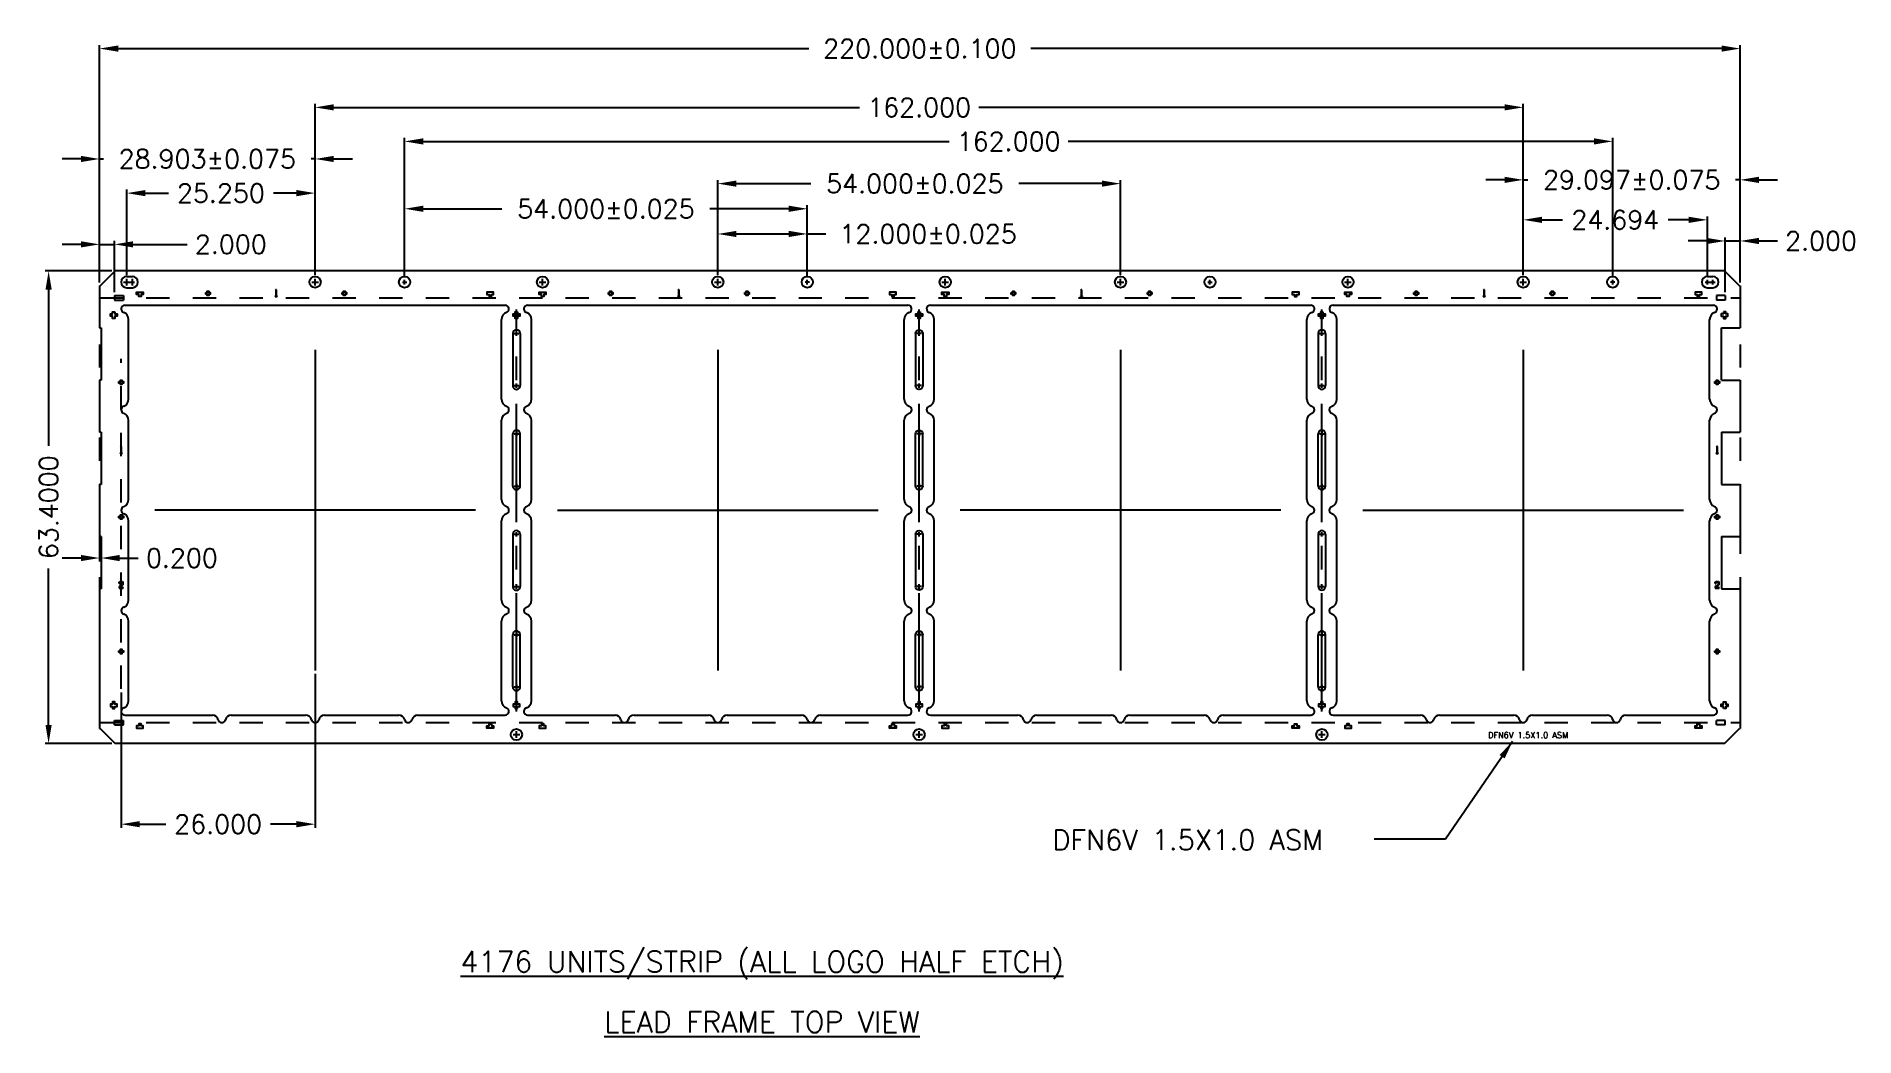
# Model space of a CAD drawing. Header units: millimetres. Extents: x 394.43 to 402.23, y 109.12 to 113.42.
import ezdxf
from ezdxf.enums import TextEntityAlignment as Align

# ---------------------------------------------------------------- set-up
doc = ezdxf.new("R2010")
doc.units = ezdxf.units.MM
doc.header["$LTSCALE"] = 0.5
doc.header["$PDMODE"] = 98
doc.linetypes.add('CENTER', pattern=[50.8, 31.75, -6.35, 6.35, -6.35])
doc.linetypes.add('HIDDEN', pattern=[0.375, 0.25, -0.125])
for name, color, linetype in [('1', 7, 'Continuous'), ('1D', 4, 'Continuous'), ('2', 7, 'Continuous'), ('BORDER', 7, 'Continuous'), ('DIMENSION', 3, 'Continuous')]:
    doc.layers.add(name, color=color, linetype=linetype)
doc.styles.add('ROMANS', font='romans.shx', dxfattribs={"bigfont": 'AllInOneBig.shx'})
doc.styles.add('SIMPLEX', font='simplex.shx', dxfattribs={"bigfont": 'AllInOneBig.shx'})
doc.dimstyles.new('Standard1', dxfattribs={"dimtxt": 0.08, "dimasz": 0.08, "dimexe": 0.015, "dimexo": 0.015, "dimgap": 0.027, "dimtad": 1, "dimdec": 3, "dimlfac": 31.25, "dimrnd": 5e-06, "dimzin": 1, "dimtxsty": 'SIMPLEX', "dimcen": 0.1905, "dimclrd": 256, "dimclre": 256, "dimclrt": 256, "dimazin": 3, "dimtp": 0.03, "dimtm": 0.05, "dimtfac": 0.8, "dimtdec": 3, "dimtmove": 0, "dimatfit": 3, "dimfxl": 0.05, "dimtzin": 4, "dimlwd": -1, "dimlwe": -1})

msp = doc.modelspace()

# ---------------------------------------------------------------- texts
at = {"layer": '1D', "color": 3, "style": 'ROMANS'}
for height, p in [(0.0256524, (400.66003, 110.40346)), (0.08655953, (398.790334, 109.922947))]:
    msp.add_text('DFN6V 1.5X1.0 ASM', height=height, dxfattribs=at).set_placement(p)
at = {"layer": 'BORDER', "color": 0, "style": 'SIMPLEX'}
msp.add_text('%%U4176 UNITS/STRIP (ALL LOGO HALF ETCH)', height=0.09000021, dxfattribs=at).set_placement((397.544928, 109.398809), align=Align.CENTER)
at = {"layer": 'BORDER', "style": 'SIMPLEX'}
msp.add_text('%%ULEAD FRAME TOP VIEW', height=0.09000021, dxfattribs=at).set_placement((397.544928, 109.139465), align=Align.CENTER)

# ---------------------------------------------------------------- blocks, each defined once
blk = doc.blocks.new('05')
at = {"color": 0}
for centre, start, end in [((0, 0), 0, 180), ((0, -7), 180, 0), ((0, -13.47), 0, 180), ((0, -20.47), 180, 0), ((0, -26.95), 0, 180), ((0, -33.95), 180, 0), ((0, -40.42), 0, 180), ((0, -47.42), 180, 0)]:
    blk.add_arc(centre, 0.5, start, end, dxfattribs=at)
at = {"layer": '1'}
for p, q in [((-0.5, 0), (-0.5, -7)), ((0.5, 0), (0.5, -7)), ((-0.5, -20.47), (-0.5, -13.47)), ((0.5, -20.47), (0.5, -13.47)), ((-0.5, -26.95), (-0.5, -33.95)), ((0.5, -26.95), (0.5, -33.95)), ((-0.5, -47.42), (-0.5, -40.42)), ((0.5, -47.42), (0.5, -40.42))]:
    blk.add_line(p, q, dxfattribs=at)
at = {"layer": '1D', "linetype": 'CENTER'}
blk.add_line((0, -50.71), (0, 3.21), dxfattribs=at)
at = {"layer": '1D'}
for p, q in [((-0.3, 0), (0.3, 0)), ((0, -0.3), (0, 0.3)), ((-0.3, -7), (0.3, -7)), ((0, -7.3), (0, -6.7)), ((-0.3, -13.47), (0.3, -13.47)), ((0, -13.17), (0, -13.77)), ((-0.3, -20.47), (0.3, -20.47)), ((0, -20.17), (0, -20.77)), ((0, -27.25), (0, -26.65)), ((-0.3, -26.95), (0.3, -26.95)), ((-0.3, -33.95), (0.3, -33.95)), ((0, -34.25), (0, -33.65)), ((-0.3, -40.42), (0.3, -40.42)), ((0, -40.12), (0, -40.72)), ((-0.3, -47.42), (0.3, -47.42)), ((0, -47.12), (0, -47.72))]:
    blk.add_line(p, q, dxfattribs=at)
blk = doc.blocks.new('*D20')
at = {"layer": 'Defpoints', "color": 0, "ltscale": 0.1, "transparency": 16777216}
for p in [(394.7694, 112.4088), (394.4836, 110.38), (394.7694, 110.38)]:
    blk.add_point(p, dxfattribs=at)
at = {"layer": 'DIMENSION', "ltscale": 0.1, "transparency": 16777216}
for p, q in [((394.7544, 112.4088), (394.4686, 112.4088)), ((394.4836, 112.3288), (394.4836, 111.6576)), ((394.4836, 110.46), (394.4836, 111.1313)), ((394.7544, 110.38), (394.4686, 110.38))]:
    blk.add_line(p, q, dxfattribs=at)
for points in [[(394.4703, 112.3288), (394.497, 112.3288), (394.4836, 112.4088)], [(394.4703, 110.46), (394.497, 110.46), (394.4836, 110.38)]]:
    blk.add_solid(points, dxfattribs=at)
at = {"layer": 'DIMENSION', "ltscale": 0.1, "transparency": 16777216, "insert": (394.4836, 111.3944), "char_height": 0.08, "attachment_point": 5, "rotation": 90, "style": 'SIMPLEX'}
blk.add_mtext('\\A1;63.4000', dxfattribs=at)
blk = doc.blocks.new('*D21')
at = {"layer": 'Defpoints', "color": 0, "ltscale": 0.1, "transparency": 16777216}
for p in [(394.7022, 111.268), (394.7086, 111.268), (394.7022, 111.1763)]:
    blk.add_point(p, dxfattribs=at)
at = {"layer": 'DIMENSION', "ltscale": 0.1, "transparency": 16777216}
for p, q in [((394.7022, 111.253), (394.7022, 111.1613)), ((394.7086, 111.253), (394.7086, 111.1613)), ((394.6222, 111.1763), (394.5422, 111.1763)), ((394.7022, 111.1763), (394.7086, 111.1763)), ((394.7886, 111.1763), (394.8686, 111.1763))]:
    blk.add_line(p, q, dxfattribs=at)
for points in [[(394.6222, 111.1896), (394.6222, 111.1629), (394.7022, 111.1763)], [(394.7886, 111.1896), (394.7886, 111.1629), (394.7086, 111.1763)]]:
    blk.add_solid(points, dxfattribs=at)
at = {"layer": 'DIMENSION', "ltscale": 0.1, "transparency": 16777216, "insert": (395.0556, 111.1763), "char_height": 0.08, "attachment_point": 5, "style": 'SIMPLEX'}
blk.add_mtext('\\A1;0.200', dxfattribs=at)
blk = doc.blocks.new('*D22')
at = {"layer": 'Defpoints', "color": 0, "ltscale": 0.1, "transparency": 16777216}
for p in [(395.6271, 112.7429), (394.8191, 112.3752), (395.6271, 112.3752)]:
    blk.add_point(p, dxfattribs=at)
at = {"layer": 'DIMENSION', "ltscale": 0.1, "transparency": 16777216}
for p, q in [((394.8191, 112.3902), (394.8191, 112.7579)), ((394.8991, 112.7429), (394.998, 112.7429)), ((395.5471, 112.7429), (395.4482, 112.7429)), ((395.6271, 112.3902), (395.6271, 112.7579))]:
    blk.add_line(p, q, dxfattribs=at)
for points in [[(394.8991, 112.7562), (394.8991, 112.7295), (394.8191, 112.7429)], [(395.5471, 112.7562), (395.5471, 112.7295), (395.6271, 112.7429)]]:
    blk.add_solid(points, dxfattribs=at)
at = {"layer": 'DIMENSION', "ltscale": 0.1, "transparency": 16777216, "insert": (395.2231, 112.7429), "char_height": 0.08, "attachment_point": 5, "style": 'SIMPLEX'}
blk.add_mtext('\\A1;25.250', dxfattribs=at)
blk = doc.blocks.new('*D23')
at = {"layer": 'Defpoints', "color": 0, "ltscale": 0.1, "transparency": 16777216}
for p in [(395.6271, 112.8895), (395.6271, 112.3752), (394.7022, 112.3448)]:
    blk.add_point(p, dxfattribs=at)
at = {"layer": 'DIMENSION', "ltscale": 0.1, "transparency": 16777216}
for p, q in [((394.7022, 112.3598), (394.7022, 112.9045)), ((395.6271, 112.3902), (395.6271, 112.9045)), ((394.6222, 112.8895), (394.5422, 112.8895)), ((394.7022, 112.8895), (394.7186, 112.8895)), ((395.6271, 112.8895), (395.6107, 112.8895)), ((395.7071, 112.8895), (395.7871, 112.8895))]:
    blk.add_line(p, q, dxfattribs=at)
for points in [[(394.6222, 112.9029), (394.6222, 112.8762), (394.7022, 112.8895)], [(395.7071, 112.9029), (395.7071, 112.8762), (395.6271, 112.8895)]]:
    blk.add_solid(points, dxfattribs=at)
at = {"layer": 'DIMENSION', "ltscale": 0.1, "transparency": 16777216, "insert": (395.1647, 112.8895), "char_height": 0.08, "attachment_point": 5, "style": 'SIMPLEX'}
blk.add_mtext('\\A1;28.903%%p0.075', dxfattribs=at)
blk = doc.blocks.new('*D24')
at = {"layer": 'Defpoints', "color": 0, "ltscale": 0.1, "transparency": 16777216}
for p in [(397.7391, 112.6757), (396.0111, 112.3704), (397.7391, 112.3704)]:
    blk.add_point(p, dxfattribs=at)
at = {"layer": 'DIMENSION', "ltscale": 0.1, "transparency": 16777216}
for p, q in [((396.0111, 112.3854), (396.0111, 112.6907)), ((396.0911, 112.6757), (396.4291, 112.6757)), ((397.6591, 112.6757), (397.3212, 112.6757)), ((397.7391, 112.3854), (397.7391, 112.6907))]:
    blk.add_line(p, q, dxfattribs=at)
for points in [[(396.0911, 112.689), (396.0911, 112.6624), (396.0111, 112.6757)], [(397.6591, 112.689), (397.6591, 112.6624), (397.7391, 112.6757)]]:
    blk.add_solid(points, dxfattribs=at)
at = {"layer": 'DIMENSION', "ltscale": 0.1, "transparency": 16777216, "insert": (396.8751, 112.6757), "char_height": 0.08, "attachment_point": 5, "style": 'SIMPLEX'}
blk.add_mtext('\\A1;54.000%%p0.025', dxfattribs=at)
blk = doc.blocks.new('*D25')
at = {"layer": 'Defpoints', "color": 0, "ltscale": 0.1, "transparency": 16777216}
for p in [(397.7391, 112.5676), (397.3551, 112.3752), (397.7391, 112.3704)]:
    blk.add_point(p, dxfattribs=at)
at = {"layer": 'DIMENSION', "ltscale": 0.1, "transparency": 16777216}
for p, q in [((397.3551, 112.3902), (397.3551, 112.5826)), ((397.4351, 112.5676), (397.6591, 112.5676)), ((397.7391, 112.3854), (397.7391, 112.5826)), ((397.7391, 112.5676), (397.8191, 112.5676))]:
    blk.add_line(p, q, dxfattribs=at)
for points in [[(397.4351, 112.5809), (397.4351, 112.5543), (397.3551, 112.5676)], [(397.6591, 112.5809), (397.6591, 112.5543), (397.7391, 112.5676)]]:
    blk.add_solid(points, dxfattribs=at)
at = {"layer": 'DIMENSION', "ltscale": 0.1, "transparency": 16777216, "insert": (398.2575, 112.5676), "char_height": 0.08, "attachment_point": 5, "style": 'SIMPLEX'}
blk.add_mtext('\\A1;12.000%%p0.025', dxfattribs=at)
blk = doc.blocks.new('*D26')
at = {"layer": 'Defpoints', "color": 0, "ltscale": 0.1, "transparency": 16777216}
for p in [(399.0831, 112.7837), (397.3551, 112.3752), (399.0831, 112.3752)]:
    blk.add_point(p, dxfattribs=at)
at = {"layer": 'DIMENSION', "ltscale": 0.1, "transparency": 16777216}
for p, q in [((397.3551, 112.3902), (397.3551, 112.7987)), ((397.4351, 112.7837), (397.7545, 112.7837)), ((399.0031, 112.7837), (398.6466, 112.7837)), ((399.0831, 112.3902), (399.0831, 112.7987))]:
    blk.add_line(p, q, dxfattribs=at)
for points in [[(397.4351, 112.797), (397.4351, 112.7703), (397.3551, 112.7837)], [(399.0031, 112.797), (399.0031, 112.7703), (399.0831, 112.7837)]]:
    blk.add_solid(points, dxfattribs=at)
at = {"layer": 'DIMENSION', "ltscale": 0.1, "transparency": 16777216, "insert": (398.2006, 112.7837), "char_height": 0.08, "attachment_point": 5, "style": 'SIMPLEX'}
blk.add_mtext('\\A1;54.000%%p0.025', dxfattribs=at)
blk = doc.blocks.new('*D27')
at = {"layer": 'Defpoints', "color": 0, "ltscale": 0.1, "transparency": 16777216}
for p in [(401.6013, 112.6282), (400.8111, 112.3752), (401.6013, 112.3704)]:
    blk.add_point(p, dxfattribs=at)
at = {"layer": 'DIMENSION', "ltscale": 0.1, "transparency": 16777216}
for p, q in [((400.8111, 112.3902), (400.8111, 112.6432)), ((400.8911, 112.6282), (400.9792, 112.6282)), ((401.5213, 112.6282), (401.4332, 112.6282)), ((401.6013, 112.3854), (401.6013, 112.6432))]:
    blk.add_line(p, q, dxfattribs=at)
for points in [[(400.8911, 112.6415), (400.8911, 112.6149), (400.8111, 112.6282)], [(401.5213, 112.6415), (401.5213, 112.6149), (401.6013, 112.6282)]]:
    blk.add_solid(points, dxfattribs=at)
at = {"layer": 'DIMENSION', "ltscale": 0.1, "transparency": 16777216, "insert": (401.2062, 112.6282), "char_height": 0.08, "attachment_point": 5, "style": 'SIMPLEX'}
blk.add_mtext('\\A1;24.694', dxfattribs=at)
blk = doc.blocks.new('*D28')
at = {"layer": 'Defpoints', "color": 0, "ltscale": 0.1, "transparency": 16777216}
for p in [(401.7422, 112.7999), (400.8111, 112.3752), (401.7422, 112.3448)]:
    blk.add_point(p, dxfattribs=at)
at = {"layer": 'DIMENSION', "ltscale": 0.1, "transparency": 16777216}
for p, q in [((400.7311, 112.7999), (400.6511, 112.7999)), ((400.8111, 112.3902), (400.8111, 112.8149)), ((400.8111, 112.7999), (400.8306, 112.7999)), ((401.7422, 112.7999), (401.7227, 112.7999)), ((401.7422, 112.3598), (401.7422, 112.8149)), ((401.8222, 112.7999), (401.9022, 112.7999))]:
    blk.add_line(p, q, dxfattribs=at)
for points in [[(400.7311, 112.8132), (400.7311, 112.7865), (400.8111, 112.7999)], [(401.8222, 112.8132), (401.8222, 112.7865), (401.7422, 112.7999)]]:
    blk.add_solid(points, dxfattribs=at)
at = {"layer": 'DIMENSION', "ltscale": 0.1, "transparency": 16777216, "insert": (401.2767, 112.7999), "char_height": 0.08, "attachment_point": 5, "style": 'SIMPLEX'}
blk.add_mtext('\\A1;29.097%%p0.075', dxfattribs=at)
blk = doc.blocks.new('*D29')
at = {"layer": 'Defpoints', "color": 0, "ltscale": 0.1, "transparency": 16777216}
for p in [(396.0111, 112.9649), (396.0111, 112.3704), (401.1951, 112.3704)]:
    blk.add_point(p, dxfattribs=at)
at = {"layer": 'DIMENSION', "ltscale": 0.1, "transparency": 16777216}
for p, q in [((396.0111, 112.3854), (396.0111, 112.9799)), ((401.1951, 112.3854), (401.1951, 112.9799)), ((396.0911, 112.9649), (398.3475, 112.9649)), ((401.1151, 112.9649), (398.8587, 112.9649))]:
    blk.add_line(p, q, dxfattribs=at)
for points in [[(396.0911, 112.9783), (396.0911, 112.9516), (396.0111, 112.9649)], [(401.1151, 112.9783), (401.1151, 112.9516), (401.1951, 112.9649)]]:
    blk.add_solid(points, dxfattribs=at)
at = {"layer": 'DIMENSION', "ltscale": 0.1, "transparency": 16777216, "insert": (398.6031, 112.9649), "char_height": 0.08, "attachment_point": 5, "style": 'SIMPLEX'}
blk.add_mtext('\\A1;162.000', dxfattribs=at)
blk = doc.blocks.new('*D30')
at = {"layer": 'Defpoints', "color": 0, "ltscale": 0.1, "transparency": 16777216}
for p in [(400.8111, 113.111), (395.6271, 112.3752), (400.8111, 112.3752)]:
    blk.add_point(p, dxfattribs=at)
at = {"layer": 'DIMENSION', "ltscale": 0.1, "transparency": 16777216}
for p, q in [((395.6271, 112.3902), (395.6271, 113.126)), ((395.7071, 113.111), (397.9635, 113.111)), ((400.7311, 113.111), (398.4747, 113.111)), ((400.8111, 112.3902), (400.8111, 113.126))]:
    blk.add_line(p, q, dxfattribs=at)
for points in [[(395.7071, 113.1244), (395.7071, 113.0977), (395.6271, 113.111)], [(400.7311, 113.1244), (400.7311, 113.0977), (400.8111, 113.111)]]:
    blk.add_solid(points, dxfattribs=at)
at = {"layer": 'DIMENSION', "ltscale": 0.1, "transparency": 16777216, "insert": (398.2191, 113.111), "char_height": 0.08, "attachment_point": 5, "style": 'SIMPLEX'}
blk.add_mtext('\\A1;162.000', dxfattribs=at)
blk = doc.blocks.new('*D31')
at = {"layer": 'Defpoints', "color": 0, "ltscale": 0.1, "transparency": 16777216}
for p in [(401.7422, 113.3635), (394.7022, 112.3448), (401.7422, 112.3448)]:
    blk.add_point(p, dxfattribs=at)
at = {"layer": 'DIMENSION', "ltscale": 0.1, "transparency": 16777216}
for p, q in [((394.7022, 112.3598), (394.7022, 113.3785)), ((401.7422, 112.3598), (401.7422, 113.3785)), ((394.7822, 113.3635), (397.7457, 113.3635)), ((401.6622, 113.3635), (398.6987, 113.3635))]:
    blk.add_line(p, q, dxfattribs=at)
for points in [[(394.7822, 113.3768), (394.7822, 113.3501), (394.7022, 113.3635)], [(401.6622, 113.3768), (401.6622, 113.3501), (401.7422, 113.3635)]]:
    blk.add_solid(points, dxfattribs=at)
at = {"layer": 'DIMENSION', "ltscale": 0.1, "transparency": 16777216, "insert": (398.2222, 113.3635), "char_height": 0.08, "attachment_point": 5, "style": 'SIMPLEX'}
blk.add_mtext('\\A1;220.000%%p0.100', dxfattribs=at)
blk = doc.blocks.new('*D33')
at = {"ltscale": 0.1, "transparency": 16777216}
for p, q in [((394.6222, 112.523), (394.5422, 112.523)), ((394.7022, 112.3598), (394.7022, 112.538)), ((394.7022, 112.523), (394.7662, 112.523)), ((394.7662, 112.3182), (394.7662, 112.538)), ((394.8462, 112.523), (395.0786, 112.523))]:
    blk.add_line(p, q, dxfattribs=at)
for points in [[(394.6222, 112.5363), (394.6222, 112.5097), (394.7022, 112.523)], [(394.8462, 112.5363), (394.8462, 112.5097), (394.7662, 112.523)]]:
    blk.add_solid(points, dxfattribs=at)
at = {"layer": 'Defpoints', "color": 0, "ltscale": 0.1, "transparency": 16777216}
for p in [(394.7022, 112.523), (394.7022, 112.3448), (394.7662, 112.3032)]:
    blk.add_point(p, dxfattribs=at)
at = {"ltscale": 0.1, "transparency": 16777216, "insert": (395.2656, 112.523), "char_height": 0.08, "attachment_point": 5, "style": 'SIMPLEX'}
blk.add_mtext('\\A1;2.000', dxfattribs=at)
blk = doc.blocks.new('*D34')
at = {"ltscale": 0.1, "transparency": 16777216}
for p, q in [((401.5982, 112.5375), (401.5182, 112.5375)), ((401.6782, 112.3182), (401.6782, 112.5525)), ((401.6782, 112.5375), (401.7422, 112.5375)), ((401.7422, 112.3598), (401.7422, 112.5525)), ((401.8222, 112.5375), (401.9022, 112.5375))]:
    blk.add_line(p, q, dxfattribs=at)
for points in [[(401.5982, 112.5508), (401.5982, 112.5241), (401.6782, 112.5375)], [(401.8222, 112.5508), (401.8222, 112.5241), (401.7422, 112.5375)]]:
    blk.add_solid(points, dxfattribs=at)
at = {"layer": 'Defpoints', "color": 0, "ltscale": 0.1, "transparency": 16777216}
for p in [(401.7422, 112.5375), (401.6782, 112.3032), (401.7422, 112.3448)]:
    blk.add_point(p, dxfattribs=at)
at = {"ltscale": 0.1, "transparency": 16777216, "insert": (402.0892, 112.5375), "char_height": 0.08, "attachment_point": 5, "style": 'SIMPLEX'}
blk.add_mtext('\\A1;2.000', dxfattribs=at)
blk = doc.blocks.new('*D111')
at = {"ltscale": 0.1, "transparency": 16777216}
for p, q in [((395.6271, 110.6786), (395.6271, 110.0186)), ((394.7951, 110.5992), (394.7951, 110.0186)), ((394.8751, 110.0336), (394.986, 110.0336)), ((395.5471, 110.0336), (395.4362, 110.0336))]:
    blk.add_line(p, q, dxfattribs=at)
for points in [[(394.8751, 110.047), (394.8751, 110.0203), (394.7951, 110.0336)], [(395.5471, 110.047), (395.5471, 110.0203), (395.6271, 110.0336)]]:
    blk.add_solid(points, dxfattribs=at)
at = {"layer": 'Defpoints', "color": 0, "ltscale": 0.1, "transparency": 16777216}
for p in [(395.6271, 110.6936), (394.7951, 110.6142), (394.7951, 110.0336)]:
    blk.add_point(p, dxfattribs=at)
at = {"ltscale": 0.1, "transparency": 16777216, "insert": (395.2111, 110.0336), "char_height": 0.08, "attachment_point": 5, "style": 'SIMPLEX'}
blk.add_mtext('\\A1;26.000', dxfattribs=at)
blk = doc.blocks.new('KOZU0007')
at = {"color": 7, "linetype": 'Continuous'}
for p, q in [((-7.58, 0.5), (-7.68, 0.4)), ((-7.68, 0.4), (-7.58, 0.4)), ((-7.48, 0.5), (-7.58, 0.5)), ((-7.58, 0.4), (-7.58, -0.4)), ((-7.48, -0.4), (-7.48, 0.5)), ((-7.68, -0.4), (-7.68, -0.5)), ((-7.58, -0.4), (-7.68, -0.4)), ((-7.68, -0.5), (-7.38, -0.5)), ((-7.38, -0.4), (-7.48, -0.4)), ((-7.38, -0.5), (-7.38, -0.4))]:
    blk.add_line(p, q, dxfattribs=at)
blk = doc.blocks.new('1')
at = {"layer": '2', "color": 1, "linetype": 'Continuous', "xscale": 0.0540000000000873, "yscale": 0.0540000000000873, "zscale": 0.0540000000000873}
blk.add_blockref('KOZU0007', (-0.045, 1.746), dxfattribs=at)
blk = doc.blocks.new('2')
at = {"color": 7, "linetype": 'Continuous'}
for p, q in [((-76, -486.1), (-75.3, -485.4)), ((-76, -487.2), (-76, -486.1)), ((-76, -487.2), (-75.4, -487.2)), ((-75.4, -486.4), (-75, -486)), ((-75.4, -486.4), (-75.4, -487.2)), ((-75.3, -485.4), (-73.1, -485.4)), ((-73.4, -486), (-75, -486)), ((-73.4, -486), (-73, -486.4)), ((-73.1, -485.4), (-72.4, -486.1)), ((-73, -488), (-73, -486.4)), ((-72.4, -488.3), (-72.4, -486.1)), ((-75.5, -489.8), (-76, -490.6)), ((-76, -490.6), (-76, -491.4)), ((-76, -491.4), (-72.4, -491.4)), ((-75.5, -489.8), (-73.1, -488.1)), ((-75.1, -490.2), (-75.4, -490.8)), ((-72.4, -490.8), (-75.4, -490.8)), ((-75.1, -490.2), (-72.7, -488.5)), ((-73, -488), (-73.1, -488.1)), ((-72.4, -488.3), (-72.7, -488.5)), ((-72.4, -491.4), (-72.4, -490.8))]:
    blk.add_line(p, q, dxfattribs=at)

# ---------------------------------------------------------------- dimensions: what is measured, and where the dimension line sits
at = {"ltscale": 0.1}
dim = msp.add_linear_dim(base=(401.742219, 112.537457), p1=(401.678219, 112.303245), p2=(401.742219, 112.344845), dimstyle='Standard1', dxfattribs=at)
dim.commit()
dim.dimension.update_dxf_attribs({"geometry": '*D34', "text_midpoint": (402.089219, 112.537457)})
dim = msp.add_linear_dim(base=(394.702219, 112.52301), p1=(394.766219, 112.303245), p2=(394.702219, 112.344845), dimstyle='Standard1', dxfattribs=at)
dim.commit()
dim.dimension.update_dxf_attribs({"geometry": '*D33', "text_midpoint": (395.2656, 112.52301), "dimtype": 160})
at = {"color": 0, "ltscale": 0.1}
dim = msp.add_linear_dim(base=(394.795115, 110.033637), p1=(395.627115, 110.693645), p2=(394.795115, 110.61419), dimstyle='Standard1', dxfattribs=at)
dim.commit()
dim.dimension.update_dxf_attribs({"geometry": '*D111', "text_midpoint": (395.211115, 110.033637)})
at = {"layer": 'DIMENSION', "ltscale": 0.1}
for base, p1, p2, text, picture, middle in [((401.742219, 113.363467), (394.702219, 112.344845), (401.742219, 112.344845), '220.000%%p0.100', '*D31', (398.222219, 113.363467)), ((399.083115, 112.783661), (397.355115, 112.375224), (399.083115, 112.375224), '54.000%%p0.025', '*D26', (398.200594, 112.783661)), ((394.702219, 111.176276), (394.708619, 111.268045), (394.702219, 111.268045), '0.200', '*D21', (395.055619, 111.176276))]:
    dim = msp.add_linear_dim(base=base, p1=p1, p2=p2, text=text, dimstyle='Standard1', dxfattribs=at)
    dim.commit()
    dim.dimension.update_dxf_attribs({"geometry": picture, "text_midpoint": middle, "dimtype": 160})
for base, p1, p2, text, picture, middle in [((400.811115, 113.11103), (395.627115, 112.375224), (400.811115, 112.375224), '162.000', '*D30', (398.219115, 113.11103)), ((396.011115, 112.96492), (401.195115, 112.370445), (396.011115, 112.370445), '162.000', '*D29', (398.603115, 112.96492)), ((395.627115, 112.889542), (394.702219, 112.344845), (395.627115, 112.375224), '28.903%%p0.075', '*D23', (395.164667, 112.889542)), ((401.742219, 112.799859), (400.811115, 112.375224), (401.742219, 112.344845), '29.097%%p0.075', '*D28', (401.276667, 112.799859)), ((395.627115, 112.742871), (394.819115, 112.375224), (395.627115, 112.375224), '25.250', '*D22', (395.223115, 112.742871)), ((397.739115, 112.675704), (396.011115, 112.370445), (397.739115, 112.370445), '54.000%%p0.025', '*D24', (396.875115, 112.675704)), ((401.601323, 112.628204), (400.811115, 112.375224), (401.601323, 112.370445), '24.694', '*D27', (401.206219, 112.628204)), ((397.739115, 112.567605), (397.355115, 112.375224), (397.739115, 112.370445), '12.000%%p0.025', '*D25', (398.257543, 112.567605))]:
    dim = msp.add_linear_dim(base=base, p1=p1, p2=p2, text=text, dimstyle='Standard1', dxfattribs=at)
    dim.commit()
    dim.dimension.update_dxf_attribs({"geometry": picture, "text_midpoint": middle})
dim = msp.add_linear_dim(base=(394.483627, 110.380045), p1=(394.769419, 112.408845), p2=(394.769419, 110.380045), angle=90, text='63.4000', dimstyle='Standard1', dxfattribs=at)
dim.commit()
dim.dimension.update_dxf_attribs({"geometry": '*D20', "text_midpoint": (394.483627, 111.394445)})

# ---------------------------------------------------------------- linework, layer by layer
at = {"color": 2, "linetype": 'HIDDEN', "ltscale": 0.5}
for p, q in [((394.702219, 112.293645), (394.702219, 110.469645)), ((401.742219, 112.293645), (401.742219, 110.469645))]:
    msp.add_line(p, q, dxfattribs=at)
at = {"color": 0}
for p, q in [((401.742219, 112.344845), (401.742219, 112.164045)), ((401.662219, 111.940045), (401.662219, 112.164045)), ((401.742219, 111.940045), (401.742219, 111.716045)), ((401.742219, 111.492045), (401.742219, 111.268045)), ((401.742219, 111.044045), (401.742219, 110.444045))]:
    msp.add_line(p, q, dxfattribs=at)
at = {"color": 3, "linetype": 'CENTER', "ltscale": 0.005}
msp.add_line((394.795115, 110.61419), (394.795115, 112.031234), dxfattribs=at)
at = {"color": 6, "ltscale": 0.05}
for points in [[(394.880235, 112.317645), (394.880235, 112.317645), (394.889835, 112.317645), (394.889835, 112.308045), (394.880235, 112.308045), (394.880235, 112.298445), (394.870635, 112.298445), (394.870635, 112.308045), (394.861035, 112.308045), (394.861035, 112.317645), (394.870635, 112.317645), (394.870635, 112.317645), (394.880235, 112.317645)], [(396.373995, 112.317645), (396.373995, 112.317645), (396.364395, 112.317645), (396.364395, 112.308045), (396.373995, 112.308045), (396.373995, 112.298445), (396.383595, 112.298445), (396.383595, 112.308045), (396.393195, 112.308045), (396.393195, 112.317645), (396.383595, 112.317645), (396.383595, 112.317645), (396.373995, 112.317645)], [(396.608235, 112.317645), (396.608235, 112.317645), (396.617835, 112.317645), (396.617835, 112.308045), (396.608235, 112.308045), (396.608235, 112.298445), (396.598635, 112.298445), (396.598635, 112.308045), (396.589035, 112.308045), (396.589035, 112.317645), (396.598635, 112.317645), (396.598635, 112.317645), (396.608235, 112.317645)], [(398.101995, 112.317645), (398.101995, 112.317645), (398.092395, 112.317645), (398.092395, 112.308045), (398.101995, 112.308045), (398.101995, 112.298445), (398.111595, 112.298445), (398.111595, 112.308045), (398.121195, 112.308045), (398.121195, 112.317645), (398.111595, 112.317645), (398.111595, 112.317645), (398.101995, 112.317645)], [(398.336235, 112.317645), (398.336235, 112.317645), (398.345835, 112.317645), (398.345835, 112.308045), (398.336235, 112.308045), (398.336235, 112.298445), (398.326635, 112.298445), (398.326635, 112.308045), (398.317035, 112.308045), (398.317035, 112.317645), (398.326635, 112.317645), (398.326635, 112.317645), (398.336235, 112.317645)], [(399.829995, 112.317645), (399.829995, 112.317645), (399.820395, 112.317645), (399.820395, 112.308045), (399.829995, 112.308045), (399.829995, 112.298445), (399.839595, 112.298445), (399.839595, 112.308045), (399.849195, 112.308045), (399.849195, 112.317645), (399.839595, 112.317645), (399.839595, 112.317645), (399.829995, 112.317645)], [(400.064235, 112.317645), (400.064235, 112.317645), (400.073835, 112.317645), (400.073835, 112.308045), (400.064235, 112.308045), (400.064235, 112.298445), (400.054635, 112.298445), (400.054635, 112.308045), (400.045035, 112.308045), (400.045035, 112.317645), (400.054635, 112.317645), (400.054635, 112.317645), (400.064235, 112.317645)], [(401.557995, 112.317645), (401.557995, 112.317645), (401.548395, 112.317645), (401.548395, 112.308045), (401.557995, 112.308045), (401.557995, 112.298445), (401.567595, 112.298445), (401.567595, 112.308045), (401.577195, 112.308045), (401.577195, 112.317645), (401.567595, 112.317645), (401.567595, 112.317645), (401.557995, 112.317645)], [(394.767915, 112.233565), (394.767915, 112.223965), (394.777515, 112.223965), (394.777515, 112.214365), (394.767915, 112.214365), (394.767915, 112.204765), (394.758315, 112.204765), (394.758315, 112.214365), (394.748715, 112.214365), (394.748715, 112.223965), (394.758315, 112.223965), (394.758315, 112.233565), (394.767915, 112.233565)], [(396.495915, 112.233565), (396.495915, 112.223965), (396.505515, 112.223965), (396.505515, 112.214365), (396.495915, 112.214365), (396.495915, 112.204765), (396.486315, 112.204765), (396.486315, 112.214365), (396.476715, 112.214365), (396.476715, 112.223965), (396.486315, 112.223965), (396.486315, 112.233565), (396.495915, 112.233565)], [(398.223915, 112.233565), (398.223915, 112.223965), (398.233515, 112.223965), (398.233515, 112.214365), (398.223915, 112.214365), (398.223915, 112.204765), (398.214315, 112.204765), (398.214315, 112.214365), (398.204715, 112.214365), (398.204715, 112.223965), (398.214315, 112.223965), (398.214315, 112.233565), (398.223915, 112.233565)], [(399.951915, 112.233565), (399.951915, 112.223965), (399.961515, 112.223965), (399.961515, 112.214365), (399.951915, 112.214365), (399.951915, 112.204765), (399.942315, 112.204765), (399.942315, 112.214365), (399.932715, 112.214365), (399.932715, 112.223965), (399.942315, 112.223965), (399.942315, 112.233565), (399.951915, 112.233565)], [(401.670315, 112.233565), (401.670315, 112.223965), (401.660715, 112.223965), (401.660715, 112.214365), (401.670315, 112.214365), (401.670315, 112.204765), (401.679915, 112.204765), (401.679915, 112.214365), (401.689515, 112.214365), (401.689515, 112.223965), (401.679915, 112.223965), (401.679915, 112.233565), (401.670315, 112.233565)], [(394.767915, 110.529725), (394.767915, 110.539325), (394.777515, 110.539325), (394.777515, 110.548925), (394.767915, 110.548925), (394.767915, 110.558525), (394.758315, 110.558525), (394.758315, 110.548925), (394.748715, 110.548925), (394.748715, 110.539325), (394.758315, 110.539325), (394.758315, 110.529725), (394.767915, 110.529725)], [(396.495915, 110.529725), (396.495915, 110.539325), (396.505515, 110.539325), (396.505515, 110.548925), (396.495915, 110.548925), (396.495915, 110.558525), (396.486315, 110.558525), (396.486315, 110.548925), (396.476715, 110.548925), (396.476715, 110.539325), (396.486315, 110.539325), (396.486315, 110.529725), (396.495915, 110.529725)], [(398.223915, 110.529725), (398.223915, 110.539325), (398.233515, 110.539325), (398.233515, 110.548925), (398.223915, 110.548925), (398.223915, 110.558525), (398.214315, 110.558525), (398.214315, 110.548925), (398.204715, 110.548925), (398.204715, 110.539325), (398.214315, 110.539325), (398.214315, 110.529725), (398.223915, 110.529725)], [(399.951915, 110.529725), (399.951915, 110.539325), (399.961515, 110.539325), (399.961515, 110.548925), (399.951915, 110.548925), (399.951915, 110.558525), (399.942315, 110.558525), (399.942315, 110.548925), (399.932715, 110.548925), (399.932715, 110.539325), (399.942315, 110.539325), (399.942315, 110.529725), (399.951915, 110.529725)], [(401.670315, 110.529725), (401.670315, 110.539325), (401.660715, 110.539325), (401.660715, 110.548925), (401.670315, 110.548925), (401.670315, 110.558525), (401.679915, 110.558525), (401.679915, 110.548925), (401.689515, 110.548925), (401.689515, 110.539325), (401.679915, 110.539325), (401.679915, 110.529725), (401.670315, 110.529725)], [(394.880235, 110.445645), (394.880235, 110.445645), (394.889835, 110.445645), (394.889835, 110.455245), (394.880235, 110.455245), (394.880235, 110.464845), (394.870635, 110.464845), (394.870635, 110.455245), (394.861035, 110.455245), (394.861035, 110.445645), (394.870635, 110.445645), (394.870635, 110.445645), (394.880235, 110.445645)], [(396.373995, 110.445645), (396.373995, 110.445645), (396.364395, 110.445645), (396.364395, 110.455245), (396.373995, 110.455245), (396.373995, 110.464845), (396.383595, 110.464845), (396.383595, 110.455245), (396.393195, 110.455245), (396.393195, 110.445645), (396.383595, 110.445645), (396.383595, 110.445645), (396.373995, 110.445645)], [(396.608235, 110.445645), (396.608235, 110.445645), (396.617835, 110.445645), (396.617835, 110.455245), (396.608235, 110.455245), (396.608235, 110.464845), (396.598635, 110.464845), (396.598635, 110.455245), (396.589035, 110.455245), (396.589035, 110.445645), (396.598635, 110.445645), (396.598635, 110.445645), (396.608235, 110.445645)], [(398.101995, 110.445645), (398.101995, 110.445645), (398.092395, 110.445645), (398.092395, 110.455245), (398.101995, 110.455245), (398.101995, 110.464845), (398.111595, 110.464845), (398.111595, 110.455245), (398.121195, 110.455245), (398.121195, 110.445645), (398.111595, 110.445645), (398.111595, 110.445645), (398.101995, 110.445645)], [(398.336235, 110.445645), (398.336235, 110.445645), (398.345835, 110.445645), (398.345835, 110.455245), (398.336235, 110.455245), (398.336235, 110.464845), (398.326635, 110.464845), (398.326635, 110.455245), (398.317035, 110.455245), (398.317035, 110.445645), (398.326635, 110.445645), (398.326635, 110.445645), (398.336235, 110.445645)], [(399.829995, 110.445645), (399.829995, 110.445645), (399.820395, 110.445645), (399.820395, 110.455245), (399.829995, 110.455245), (399.829995, 110.464845), (399.839595, 110.464845), (399.839595, 110.455245), (399.849195, 110.455245), (399.849195, 110.445645), (399.839595, 110.445645), (399.839595, 110.445645), (399.829995, 110.445645)], [(400.064235, 110.445645), (400.064235, 110.445645), (400.073835, 110.445645), (400.073835, 110.455245), (400.064235, 110.455245), (400.064235, 110.464845), (400.054635, 110.464845), (400.054635, 110.455245), (400.045035, 110.455245), (400.045035, 110.445645), (400.054635, 110.445645), (400.054635, 110.445645), (400.064235, 110.445645)], [(401.557995, 110.445645), (401.557995, 110.445645), (401.548395, 110.445645), (401.548395, 110.455245), (401.557995, 110.455245), (401.557995, 110.464845), (401.567595, 110.464845), (401.567595, 110.455245), (401.577195, 110.455245), (401.577195, 110.445645), (401.567595, 110.445645), (401.567595, 110.445645), (401.557995, 110.445645)]]:
    msp.add_lwpolyline(points, dxfattribs=at)
at = {"color": 1, "ltscale": 0.1}
for points in [[(395.157995, 112.316045), (395.164395, 112.316045), (395.164395, 112.322445), (395.170795, 112.322445), (395.170795, 112.316045), (395.177195, 112.316045), (395.177195, 112.309645), (395.170795, 112.309645), (395.170795, 112.303245), (395.164395, 112.303245), (395.164395, 112.309645), (395.157995, 112.309645), (395.157995, 112.316045)], [(395.742795, 112.316045), (395.749195, 112.316045), (395.749195, 112.322445), (395.755595, 112.322445), (395.755595, 112.316045), (395.761995, 112.316045), (395.761995, 112.309645), (395.755595, 112.309645), (395.755595, 112.303245), (395.749195, 112.303245), (395.749195, 112.309645), (395.742795, 112.309645), (395.742795, 112.316045)], [(396.885995, 112.316045), (396.892395, 112.316045), (396.892395, 112.322445), (396.898795, 112.322445), (396.898795, 112.316045), (396.905195, 112.316045), (396.905195, 112.309645), (396.898795, 112.309645), (396.898795, 112.303245), (396.892395, 112.303245), (396.892395, 112.309645), (396.885995, 112.309645), (396.885995, 112.316045)], [(397.470795, 112.316045), (397.477195, 112.316045), (397.477195, 112.322445), (397.483595, 112.322445), (397.483595, 112.316045), (397.489995, 112.316045), (397.489995, 112.309645), (397.483595, 112.309645), (397.483595, 112.303245), (397.477195, 112.303245), (397.477195, 112.309645), (397.470795, 112.309645), (397.470795, 112.316045)], [(398.613995, 112.316045), (398.620395, 112.316045), (398.620395, 112.322445), (398.626795, 112.322445), (398.626795, 112.316045), (398.633195, 112.316045), (398.633195, 112.309645), (398.626795, 112.309645), (398.626795, 112.303245), (398.620395, 112.303245), (398.620395, 112.309645), (398.613995, 112.309645), (398.613995, 112.316045)], [(399.198795, 112.316045), (399.205195, 112.316045), (399.205195, 112.322445), (399.211595, 112.322445), (399.211595, 112.316045), (399.217995, 112.316045), (399.217995, 112.309645), (399.211595, 112.309645), (399.211595, 112.303245), (399.205195, 112.303245), (399.205195, 112.309645), (399.198795, 112.309645), (399.198795, 112.316045)], [(400.341995, 112.316045), (400.348395, 112.316045), (400.348395, 112.322445), (400.354795, 112.322445), (400.354795, 112.316045), (400.361195, 112.316045), (400.361195, 112.309645), (400.354795, 112.309645), (400.354795, 112.303245), (400.348395, 112.303245), (400.348395, 112.309645), (400.341995, 112.309645), (400.341995, 112.316045)], [(400.926795, 112.316045), (400.933195, 112.316045), (400.933195, 112.322445), (400.939595, 112.322445), (400.939595, 112.316045), (400.945995, 112.316045), (400.945995, 112.309645), (400.939595, 112.309645), (400.939595, 112.303245), (400.933195, 112.303245), (400.933195, 112.309645), (400.926795, 112.309645), (400.926795, 112.316045)], [(394.785515, 111.933565), (394.791915, 111.933565), (394.791915, 111.939965), (394.798315, 111.939965), (394.798315, 111.933565), (394.804715, 111.933565), (394.804715, 111.927165), (394.798315, 111.927165), (394.798315, 111.920765), (394.791915, 111.920765), (394.791915, 111.927165), (394.785515, 111.927165), (394.785515, 111.933565)], [(401.633515, 111.933565), (401.639915, 111.933565), (401.639915, 111.939965), (401.646315, 111.939965), (401.646315, 111.933565), (401.652715, 111.933565), (401.652715, 111.927165), (401.646315, 111.927165), (401.646315, 111.920765), (401.639915, 111.920765), (401.639915, 111.927165), (401.633515, 111.927165), (401.633515, 111.933565)], [(394.785515, 111.355965), (394.791915, 111.355965), (394.791915, 111.362365), (394.798315, 111.362365), (394.798315, 111.355965), (394.804715, 111.355965), (394.804715, 111.349565), (394.798315, 111.349565), (394.798315, 111.343165), (394.791915, 111.343165), (394.791915, 111.349565), (394.785515, 111.349565), (394.785515, 111.355965)], [(401.633515, 111.355965), (401.639915, 111.355965), (401.639915, 111.362365), (401.646315, 111.362365), (401.646315, 111.355965), (401.652715, 111.355965), (401.652715, 111.349565), (401.646315, 111.349565), (401.646315, 111.343165), (401.639915, 111.343165), (401.639915, 111.349565), (401.633515, 111.349565), (401.633515, 111.355965)], [(394.785515, 110.778365), (394.791915, 110.778365), (394.791915, 110.784765), (394.798315, 110.784765), (394.798315, 110.778365), (394.804715, 110.778365), (394.804715, 110.771965), (394.798315, 110.771965), (394.798315, 110.765565), (394.791915, 110.765565), (394.791915, 110.771965), (394.785515, 110.771965), (394.785515, 110.778365)], [(401.633515, 110.778365), (401.639915, 110.778365), (401.639915, 110.784765), (401.646315, 110.784765), (401.646315, 110.778365), (401.652715, 110.778365), (401.652715, 110.771965), (401.646315, 110.771965), (401.646315, 110.765565), (401.639915, 110.765565), (401.639915, 110.771965), (401.633515, 110.771965), (401.633515, 110.778365)]]:
    msp.add_lwpolyline(points, dxfattribs=at)
at = {"layer": '1'}
for p, q in [((401.675019, 112.408845), (394.769419, 112.408845)), ((396.001515, 112.360845), (396.020715, 112.360845)), ((396.011115, 112.351245), (396.011115, 112.370445)), ((397.748715, 112.360845), (397.729515, 112.360845)), ((397.739115, 112.351245), (397.739115, 112.370445)), ((399.457515, 112.360845), (399.476715, 112.360845)), ((399.467115, 112.351245), (399.467115, 112.370445)), ((401.204715, 112.360845), (401.185515, 112.360845)), ((401.195115, 112.351245), (401.195115, 112.370445)), ((401.675019, 110.380045), (394.769419, 110.380045))]:
    msp.add_line(p, q, dxfattribs=at)
at = {"layer": '1', "color": 0}
for p, q in [((394.819115, 112.384845), (394.843115, 112.384845)), ((401.601323, 112.384845), (401.625323, 112.384845)), ((394.819115, 112.336845), (394.843115, 112.336845)), ((401.601323, 112.336845), (401.625323, 112.336845)), ((401.662219, 111.716045), (401.662219, 111.492045)), ((401.662219, 111.268045), (401.662219, 111.044045)), ((401.675019, 110.380045), (401.739019, 110.444045))]:
    msp.add_line(p, q, dxfattribs=at)
at = {"layer": '1', "color": 4}
for p, q in [((394.833515, 112.360845), (394.852715, 112.360845)), ((394.843115, 112.346466), (394.843115, 112.375224)), ((401.591723, 112.360845), (401.610923, 112.360845)), ((401.601323, 112.351245), (401.601323, 112.370445)), ((401.610923, 112.360845), (401.634923, 112.360845)), ((401.625323, 112.351245), (401.625323, 112.370445))]:
    msp.add_line(p, q, dxfattribs=at)
at = {"layer": '1', "color": 0}
for centre, start, end in [((394.843115, 112.360845), 270, 90), ((401.601323, 112.360845), 90, 270), ((401.625323, 112.360845), 270, 90)]:
    msp.add_arc(centre, 0.024, start, end, dxfattribs=at)
at = {"layer": '1', "color": 4}
for centre, radius, start, end in [((394.811115, 112.245645), 0.016, 90, 250.5287794), ((394.795115, 112.20039), 0.032, 0, 70.5287794), ((396.459115, 112.20039), 0.032, 109.4712206, 180), ((396.443115, 112.245645), 0.016, 289.4712206, 90), ((396.539115, 112.245645), 0.016, 90, 250.5287794), ((396.523115, 112.20039), 0.032, 0, 70.5287794), ((398.187115, 112.20039), 0.032, 109.4712206, 180), ((398.171115, 112.245645), 0.016, 289.4712206, 90), ((398.267115, 112.245645), 0.016, 90, 250.5287794), ((398.251115, 112.20039), 0.032, 0, 70.5287794), ((399.915115, 112.20039), 0.032, 109.4712206, 180), ((399.899115, 112.245645), 0.016, 289.4712206, 90), ((399.995115, 112.245645), 0.016, 90, 250.5287794), ((399.979115, 112.20039), 0.032, 0, 70.5287794), ((401.643115, 112.20039), 0.032, 109.4712206, 180), ((401.627115, 112.245645), 0.016, 289.4712206, 90), ((394.811115, 111.812845), 0.016, 109.4712206, 250.5287794), ((394.795115, 111.8581), 0.032, 289.4712206, 0), ((396.459115, 111.8581), 0.032, 180, 250.5287794), ((396.443115, 111.812845), 0.016, 289.4712206, 70.5287794), ((396.539115, 111.812845), 0.016, 109.4712206, 250.5287794), ((396.523115, 111.8581), 0.032, 289.4712206, 0), ((398.187115, 111.8581), 0.032, 180, 250.5287794), ((398.171115, 111.812845), 0.016, 289.4712206, 70.5287794), ((398.267115, 111.812845), 0.016, 109.4712206, 250.5287794), ((398.251115, 111.8581), 0.032, 289.4712206, 0), ((399.915115, 111.8581), 0.032, 180, 250.5287794), ((399.899115, 111.812845), 0.016, 289.4712206, 70.5287794), ((399.995115, 111.812845), 0.016, 109.4712206, 250.5287794), ((399.979115, 111.8581), 0.032, 289.4712206, 0), ((401.643115, 111.8581), 0.032, 180, 250.5287794), ((401.627115, 111.812845), 0.016, 289.4712206, 70.5287794), ((394.795115, 111.76759), 0.032, 0, 70.5287794), ((396.459115, 111.76759), 0.032, 109.4712206, 180), ((396.523115, 111.76759), 0.032, 0, 70.5287794), ((398.187115, 111.76759), 0.032, 109.4712206, 180), ((398.251115, 111.76759), 0.032, 0, 70.5287794), ((399.915115, 111.76759), 0.032, 109.4712206, 180), ((399.979115, 111.76759), 0.032, 0, 70.5287794), ((401.643115, 111.76759), 0.032, 109.4712206, 180), ((394.795115, 111.4269), 0.032, 289.4712206, 0), ((396.459115, 111.4269), 0.032, 180, 250.5287794), ((396.523115, 111.4269), 0.032, 289.4712206, 0), ((398.187115, 111.4269), 0.032, 180, 250.5287794), ((398.251115, 111.4269), 0.032, 289.4712206, 0), ((399.915115, 111.4269), 0.032, 180, 250.5287794), ((399.979115, 111.4269), 0.032, 289.4712206, 0), ((401.643115, 111.4269), 0.032, 180, 250.5287794), ((394.811115, 111.381645), 0.016, 109.4712206, 250.5287794), ((394.795115, 111.33639), 0.032, 0, 70.5287794), ((396.459115, 111.33639), 0.032, 109.4712206, 180), ((396.443115, 111.381645), 0.016, 289.4712206, 70.5287794), ((396.539115, 111.381645), 0.016, 109.4712206, 250.5287794), ((396.523115, 111.33639), 0.032, 0, 70.5287794), ((398.187115, 111.33639), 0.032, 109.4712206, 180), ((398.171115, 111.381645), 0.016, 289.4712206, 70.5287794), ((398.267115, 111.381645), 0.016, 109.4712206, 250.5287794), ((398.251115, 111.33639), 0.032, 0, 70.5287794), ((399.915115, 111.33639), 0.032, 109.4712206, 180), ((399.899115, 111.381645), 0.016, 289.4712206, 70.5287794), ((399.995115, 111.381645), 0.016, 109.4712206, 250.5287794), ((399.979115, 111.33639), 0.032, 0, 70.5287794), ((401.643115, 111.33639), 0.032, 109.4712206, 180), ((401.627115, 111.381645), 0.016, 289.4712206, 70.5287794), ((394.811115, 110.950445), 0.016, 109.4712206, 250.5287794), ((394.795115, 110.9957), 0.032, 289.4712206, 0), ((396.459115, 110.9957), 0.032, 180, 250.5287794), ((396.443115, 110.950445), 0.016, 289.4712206, 70.5287794), ((396.539115, 110.950445), 0.016, 109.4712206, 250.5287794), ((396.523115, 110.9957), 0.032, 289.4712206, 0), ((398.187115, 110.9957), 0.032, 180, 250.5287794), ((398.171115, 110.950445), 0.016, 289.4712206, 70.5287794), ((398.267115, 110.950445), 0.016, 109.4712206, 250.5287794), ((398.251115, 110.9957), 0.032, 289.4712206, 0), ((399.915115, 110.9957), 0.032, 180, 250.5287794), ((399.899115, 110.950445), 0.016, 289.4712206, 70.5287794), ((399.995115, 110.950445), 0.016, 109.4712206, 250.5287794), ((399.979115, 110.9957), 0.032, 289.4712206, 0), ((401.643115, 110.9957), 0.032, 180, 250.5287794), ((401.627115, 110.950445), 0.016, 289.4712206, 70.5287794), ((394.795115, 110.90519), 0.032, 0, 70.5287794), ((396.459115, 110.90519), 0.032, 109.4712206, 180), ((396.523115, 110.90519), 0.032, 0, 70.5287794), ((398.187115, 110.90519), 0.032, 109.4712206, 180), ((398.251115, 110.90519), 0.032, 0, 70.5287794), ((399.915115, 110.90519), 0.032, 109.4712206, 180), ((399.979115, 110.90519), 0.032, 0, 70.5287794), ((401.643115, 110.90519), 0.032, 109.4712206, 180), ((394.795115, 110.5629), 0.032, 289.4712206, 0), ((396.459115, 110.5629), 0.032, 180, 250.5287794), ((396.523115, 110.5629), 0.032, 289.4712206, 0), ((398.187115, 110.5629), 0.032, 180, 250.5287794), ((398.251115, 110.5629), 0.032, 289.4712206, 0), ((399.915115, 110.5629), 0.032, 180, 250.5287794), ((399.979115, 110.5629), 0.032, 289.4712206, 0), ((401.643115, 110.5629), 0.032, 180, 250.5287794), ((394.811115, 110.517645), 0.016, 109.4712206, 270), ((396.443115, 110.517645), 0.016, 270, 70.5287794), ((396.539115, 110.517645), 0.016, 109.4712206, 270), ((398.171115, 110.517645), 0.016, 270, 70.5287794), ((398.267115, 110.517645), 0.016, 109.4712206, 270), ((399.899115, 110.517645), 0.016, 270, 70.5287794), ((399.995115, 110.517645), 0.016, 109.4712206, 270), ((401.627115, 110.517645), 0.016, 270, 70.5287794)]:
    msp.add_arc(centre, radius, start, end, dxfattribs=at)
at = {"layer": '1D', "linetype": 'CENTER'}
for p, q in [((394.804735, 112.360845), (394.833494, 112.360845)), ((394.819115, 112.346466), (394.819115, 112.375224)), ((395.612735, 112.360845), (395.641494, 112.360845)), ((395.627115, 112.346466), (395.627115, 112.375224)), ((396.588735, 112.360845), (396.617494, 112.360845)), ((396.603115, 112.346466), (396.603115, 112.375224)), ((397.340735, 112.360845), (397.369494, 112.360845)), ((397.355115, 112.346466), (397.355115, 112.375224)), ((398.316735, 112.360845), (398.345494, 112.360845)), ((398.331115, 112.346466), (398.331115, 112.375224)), ((399.068735, 112.360845), (399.097494, 112.360845)), ((399.083115, 112.346466), (399.083115, 112.375224)), ((400.044735, 112.360845), (400.073494, 112.360845)), ((400.059115, 112.346466), (400.059115, 112.375224)), ((400.796735, 112.360845), (400.825494, 112.360845)), ((400.811115, 112.346466), (400.811115, 112.375224)), ((394.811115, 112.261645), (396.443115, 112.261645)), ((394.827115, 111.8581), (394.827115, 112.20039)), ((396.427115, 111.8581), (396.427115, 112.20039)), ((396.539115, 112.261645), (398.171115, 112.261645)), ((396.555115, 111.8581), (396.555115, 112.20039)), ((398.155115, 111.8581), (398.155115, 112.20039)), ((398.267115, 112.261645), (399.899115, 112.261645)), ((398.283115, 111.8581), (398.283115, 112.20039)), ((399.883115, 111.8581), (399.883115, 112.20039)), ((399.995115, 112.261645), (401.627115, 112.261645)), ((400.011115, 111.8581), (400.011115, 112.20039)), ((401.611115, 111.8581), (401.611115, 112.20039)), ((394.827115, 111.4269), (394.827115, 111.76759)), ((396.427115, 111.4269), (396.427115, 111.76759)), ((396.555115, 111.4269), (396.555115, 111.76759)), ((398.155115, 111.4269), (398.155115, 111.76759)), ((398.283115, 111.4269), (398.283115, 111.76759)), ((399.883115, 111.4269), (399.883115, 111.76759)), ((400.011115, 111.4269), (400.011115, 111.76759)), ((401.611115, 111.4269), (401.611115, 111.76759)), ((394.827115, 110.9957), (394.827115, 111.33639)), ((396.427115, 110.9957), (396.427115, 111.33639)), ((396.555115, 110.9957), (396.555115, 111.33639)), ((398.155115, 110.9957), (398.155115, 111.33639)), ((398.283115, 110.9957), (398.283115, 111.33639)), ((399.883115, 110.9957), (399.883115, 111.33639)), ((400.011115, 110.9957), (400.011115, 111.33639)), ((401.611115, 110.9957), (401.611115, 111.33639)), ((394.827115, 110.5629), (394.827115, 110.90519)), ((396.427115, 110.5629), (396.427115, 110.90519)), ((396.555115, 110.5629), (396.555115, 110.90519)), ((398.155115, 110.5629), (398.155115, 110.90519)), ((398.283115, 110.5629), (398.283115, 110.90519)), ((399.883115, 110.5629), (399.883115, 110.90519)), ((400.011115, 110.5629), (400.011115, 110.90519)), ((401.611115, 110.5629), (401.611115, 110.90519)), ((394.811115, 110.501645), (395.186637, 110.501645)), ((395.267592, 110.501645), (395.586637, 110.501645)), ((395.667592, 110.501645), (395.986637, 110.501645)), ((396.067592, 110.501645), (396.443115, 110.501645)), ((396.539115, 110.501645), (396.914637, 110.501645)), ((396.995592, 110.501645), (397.314637, 110.501645)), ((397.395592, 110.501645), (397.714637, 110.501645)), ((397.795592, 110.501645), (398.171115, 110.501645)), ((398.267115, 110.501645), (398.642637, 110.501645)), ((398.723592, 110.501645), (399.042637, 110.501645)), ((399.123592, 110.501645), (399.442637, 110.501645)), ((399.523592, 110.501645), (399.899115, 110.501645)), ((399.995115, 110.501645), (400.370637, 110.501645)), ((400.451592, 110.501645), (400.770637, 110.501645)), ((400.851592, 110.501645), (401.170637, 110.501645)), ((401.251592, 110.501645), (401.627115, 110.501645)), ((396.476735, 110.418445), (396.505494, 110.418445)), ((396.491115, 110.404066), (396.491115, 110.432824)), ((398.204735, 110.418445), (398.233494, 110.418445)), ((398.219115, 110.404066), (398.219115, 110.432824)), ((399.932735, 110.418445), (399.961494, 110.418445)), ((399.947115, 110.404066), (399.947115, 110.432824))]:
    msp.add_line(p, q, dxfattribs=at)
at = {"layer": '1D', "color": 2, "linetype": 'HIDDEN', "ltscale": 0.5}
for p, q in [((394.702219, 112.293645), (401.742219, 112.293645)), ((394.702219, 110.469645), (401.742219, 110.469645))]:
    msp.add_line(p, q, dxfattribs=at)
at = {"layer": '1D', "color": 6, "linetype": 'HIDDEN', "ltscale": 0.1}
for p, q in [((394.766219, 112.303245), (394.804619, 112.303245)), ((394.766219, 112.284045), (394.804619, 112.284045)), ((401.678219, 112.303245), (401.639819, 112.303245)), ((401.678219, 112.284045), (401.639819, 112.284045)), ((394.766219, 110.479245), (394.804619, 110.479245)), ((401.678219, 110.479245), (401.639819, 110.479245)), ((394.766219, 110.460045), (394.804619, 110.460045)), ((401.678219, 110.460045), (401.639819, 110.460045))]:
    msp.add_line(p, q, dxfattribs=at)
at = {"layer": '1D', "color": 4, "linetype": 'CENTER', "ltscale": 12}
for p, q in [((396.315115, 111.381645), (394.939115, 111.381645)), ((396.667115, 111.381645), (398.043115, 111.381645)), ((399.771115, 111.381645), (398.395115, 111.381645)), ((400.123115, 111.381645), (401.499115, 111.381645))]:
    msp.add_line(p, q, dxfattribs=at)
at = {"layer": '1D'}
for centre, radius, start, end in [((395.186637, 110.476045), 0.0256, 13.3423638, 90), ((395.227115, 110.485645), 0.016, 193.3423638, 346.6576362), ((395.267592, 110.476045), 0.0256, 90, 166.6576362), ((395.586637, 110.476045), 0.0256, 13.3423638, 90), ((395.627115, 110.485645), 0.016, 193.3423638, 346.6576362), ((395.667592, 110.476045), 0.0256, 90, 166.6576362), ((395.986637, 110.476045), 0.0256, 13.3423638, 90), ((396.027115, 110.485645), 0.016, 193.3423638, 346.6576362), ((396.067592, 110.476045), 0.0256, 90, 166.6576362), ((396.914637, 110.476045), 0.0256, 13.3423638, 90), ((396.955115, 110.485645), 0.016, 193.3423638, 346.6576362), ((396.995592, 110.476045), 0.0256, 90, 166.6576362), ((397.314637, 110.476045), 0.0256, 13.3423638, 90), ((397.355115, 110.485645), 0.016, 193.3423638, 346.6576362), ((397.395592, 110.476045), 0.0256, 90, 166.6576362), ((397.714637, 110.476045), 0.0256, 13.3423638, 90), ((397.755115, 110.485645), 0.016, 193.3423638, 346.6576362), ((397.795592, 110.476045), 0.0256, 90, 166.6576362), ((398.642637, 110.476045), 0.0256, 13.3423638, 90), ((398.683115, 110.485645), 0.016, 193.3423638, 346.6576362), ((398.723592, 110.476045), 0.0256, 90, 166.6576362), ((399.042637, 110.476045), 0.0256, 13.3423638, 90), ((399.083115, 110.485645), 0.016, 193.3423638, 346.6576362), ((399.123592, 110.476045), 0.0256, 90, 166.6576362), ((399.442637, 110.476045), 0.0256, 13.3423638, 90), ((399.483115, 110.485645), 0.016, 193.3423638, 346.6576362), ((399.523592, 110.476045), 0.0256, 90, 166.6576362), ((400.370637, 110.476045), 0.0256, 13.3423638, 90), ((400.411115, 110.485645), 0.016, 193.3423638, 346.6576362), ((400.451592, 110.476045), 0.0256, 90, 166.6576362), ((400.770637, 110.476045), 0.0256, 13.3423638, 90), ((400.811115, 110.485645), 0.016, 193.3423638, 346.6576362), ((400.851592, 110.476045), 0.0256, 90, 166.6576362), ((401.170637, 110.476045), 0.0256, 13.3423638, 90), ((401.211115, 110.485645), 0.016, 193.3423638, 346.6576362), ((401.251592, 110.476045), 0.0256, 90, 166.6576362)]:
    msp.add_arc(centre, radius, start, end, dxfattribs=at)
at = {"layer": 'DIMENSION', "color": 0}
for p, q in [((394.705419, 112.344845), (394.769419, 112.408845)), ((401.675019, 112.408845), (401.739019, 112.344845)), ((394.702219, 112.344845), (394.702219, 112.164045)), ((394.702219, 112.344845), (394.705419, 112.344845)), ((401.739019, 112.344845), (401.742219, 112.344845)), ((394.702219, 112.164045), (394.708619, 112.164045)), ((394.708619, 112.164045), (394.708619, 111.940045)), ((401.662219, 112.164045), (401.742219, 112.164045)), ((394.702219, 111.940045), (394.702219, 111.716045)), ((394.708619, 111.940045), (394.702219, 111.940045)), ((401.662219, 111.940045), (401.742219, 111.940045)), ((394.708619, 111.716045), (394.702219, 111.716045)), ((394.708619, 111.716045), (394.708619, 111.492045)), ((401.662219, 111.716045), (401.742219, 111.716045)), ((394.702219, 111.492045), (394.702219, 111.268045)), ((394.708619, 111.492045), (394.702219, 111.492045)), ((401.662219, 111.492045), (401.742219, 111.492045)), ((394.708619, 111.268045), (394.702219, 111.268045)), ((394.708619, 111.268045), (394.708619, 111.044045)), ((401.662219, 111.268045), (401.742219, 111.268045)), ((394.702219, 111.044045), (394.702219, 110.444045)), ((394.708619, 111.044045), (394.702219, 111.044045)), ((401.662219, 111.044045), (401.742219, 111.044045)), ((394.702219, 110.444045), (394.705419, 110.444045)), ((394.705419, 110.444045), (394.769419, 110.380045)), ((401.739019, 110.444045), (401.742219, 110.444045))]:
    msp.add_line(p, q, dxfattribs=at)
at = {"layer": 'DIMENSION', "color": 6, "linetype": 'HIDDEN', "ltscale": 0.1}
for p, q in [((394.766219, 112.303245), (394.766219, 112.284045)), ((394.804619, 112.303245), (394.804619, 112.284045)), ((401.639819, 112.303245), (401.639819, 112.284045)), ((401.678219, 112.303245), (401.678219, 112.284045)), ((394.766219, 110.460045), (394.766219, 110.479245)), ((394.804619, 110.460045), (394.804619, 110.479245)), ((401.639819, 110.460045), (401.639819, 110.479245)), ((401.678219, 110.460045), (401.678219, 110.479245))]:
    msp.add_line(p, q, dxfattribs=at)
at = {"layer": 'DIMENSION', "color": 4, "linetype": 'CENTER', "ltscale": 12}
for p, q in [((395.627115, 112.069645), (395.627115, 110.693645)), ((397.355115, 112.069645), (397.355115, 110.693645)), ((399.083115, 112.069645), (399.083115, 110.693645)), ((400.811115, 112.069645), (400.811115, 110.693645))]:
    msp.add_line(p, q, dxfattribs=at)
at = {"layer": 'DIMENSION', "color": 0}
for centre in [(395.627115, 112.360845), (396.603115, 112.360845), (397.355115, 112.360845), (398.331115, 112.360845), (399.083115, 112.360845), (400.059115, 112.360845), (400.811115, 112.360845)]:
    msp.add_circle(centre, 0.024, dxfattribs=at)
at = {"layer": 'DIMENSION', "color": 1}
for centre in [(396.011115, 112.360845), (397.739115, 112.360845), (399.467115, 112.360845), (401.195115, 112.360845), (396.491115, 110.418445), (398.219115, 110.418445), (399.947115, 110.418445)]:
    msp.add_circle(centre, 0.024, dxfattribs=at)
at = {"layer": 'DIMENSION', "color": 0}
msp.add_arc((394.819115, 112.360845), 0.024, 90, 270, dxfattribs=at)

# ---------------------------------------------------------------- block references
at = {"color": 1, "xscale": 0.5333333333333599, "yscale": 0.5333333333333599, "zscale": 0.5333333333333599}
for p in [(395.700875, 111.381645), (397.428875, 111.381645), (399.156875, 111.381645), (400.884875, 111.381645), (395.035915, 110.708925), (401.883915, 110.708925)]:
    msp.add_blockref('1', p, dxfattribs=at)
at = {"color": 1, "linetype": 'Continuous', "xscale": 0.0048000000000457, "yscale": 0.0048000000000457, "zscale": 0.0048000000000457}
for p in [(395.151273, 113.406137), (401.999273, 113.406137)]:
    msp.add_blockref('2', p, dxfattribs=at)
at = {"layer": 'DIMENSION', "color": 0}
for p, xscale, yscale, zscale, rotation in [((396.491115, 112.140445), 0.0320000000000107, 0.0320000000000107, 0.0320000000000107, 359.9999999997837), ((398.219115, 112.140445), -0.0320000000000107, 0.032, 0.032, 359.9999999998918)]:
    msp.add_blockref('05', p, dxfattribs=dict(at, xscale=xscale, yscale=yscale, zscale=zscale, rotation=rotation))
at = {"layer": 'DIMENSION', "color": 0, "xscale": 0.0320000000000107, "yscale": 0.0320000000000107, "zscale": 0.0320000000000107}
msp.add_blockref('05', (399.947115, 112.140445), dxfattribs=at)

msp.set_redraw_order([(e.dxf.handle, doc.entitydb.next_handle()) for e in msp.query("TEXT MTEXT ATTDEF DIMENSION ARC_DIMENSION")])  # texts and dimensions are drawn at this point

# ---------------------------------------------------------------- leaders
at = {"layer": 'DIMENSION', "ltscale": 0.1}
msp.add_leader([(400.765771, 110.389174), (400.477197, 109.969632), (400.171659, 109.969632)], dimstyle='Standard1', override={"dimgap": 0.027, "dimtad": 0}, dxfattribs=at)

doc.saveas('drawing.dxf')
